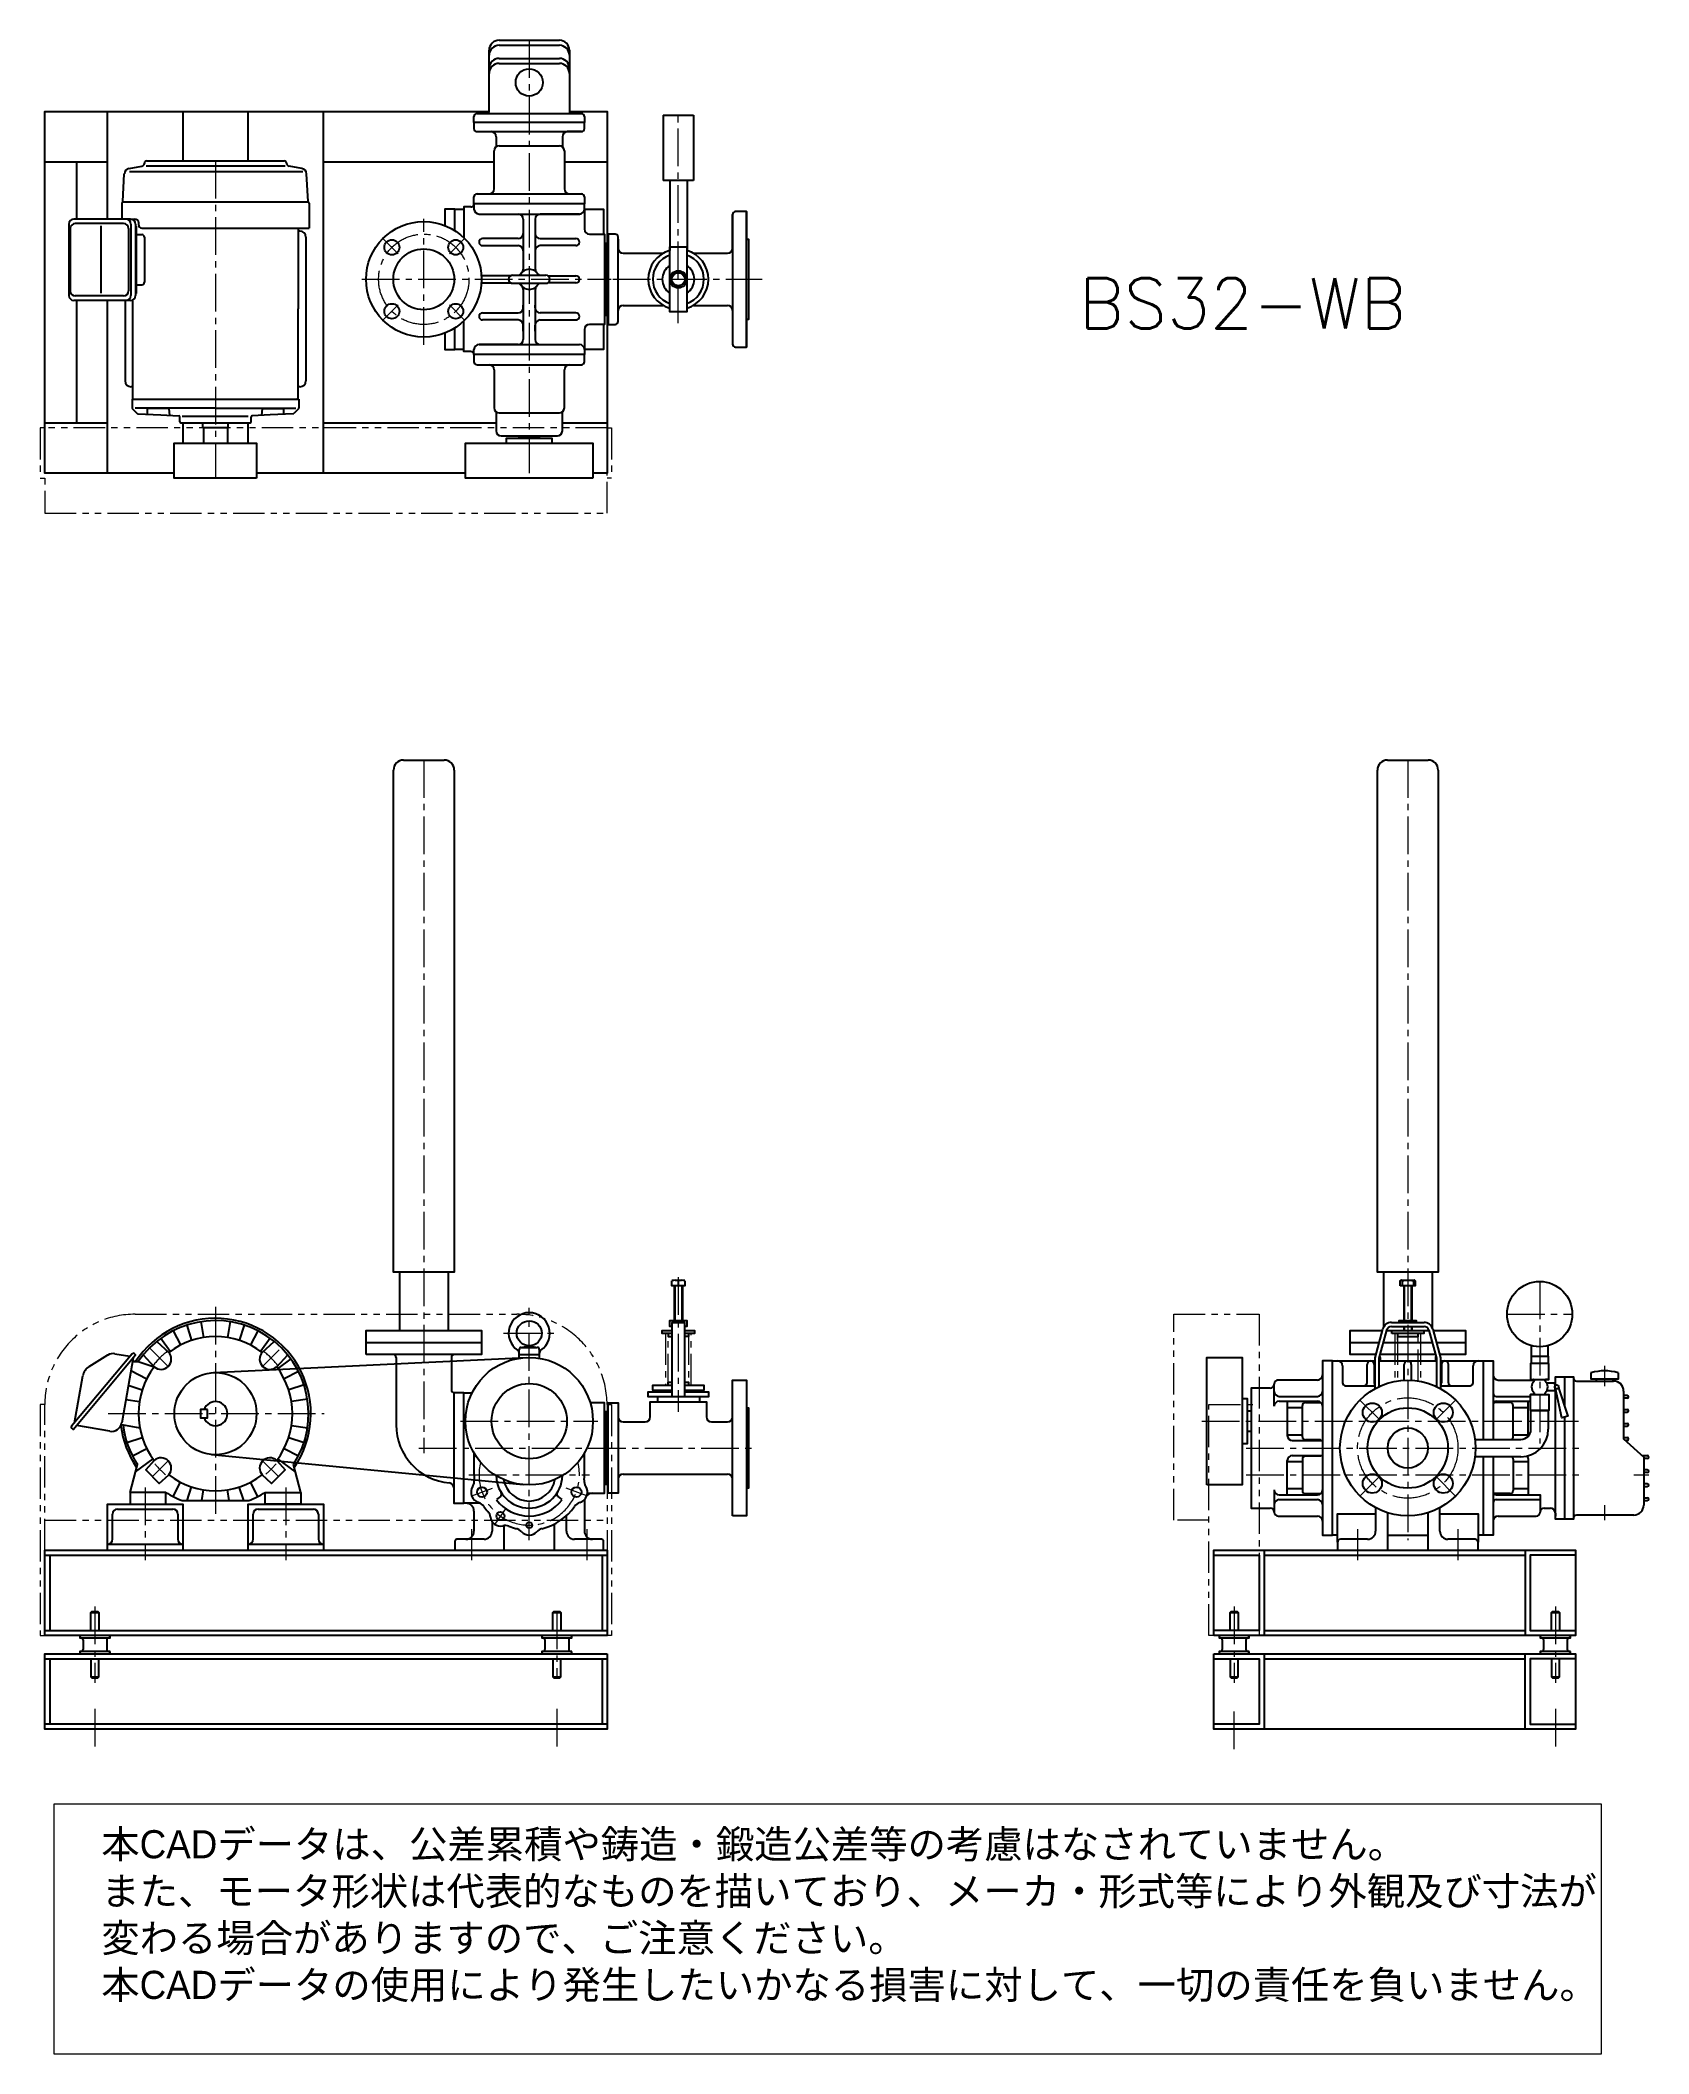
# Model space of a CAD drawing. Extents: x 6471 to 8073, y -2782 to -778.
import ezdxf
from ezdxf.enums import TextEntityAlignment as Align

# ---------------------------------------------------------------- set-up
doc = ezdxf.new("R2010")
doc.units = 0
doc.header["$LTSCALE"] = 50
doc.header["$MEASUREMENT"] = 0
doc.linetypes.add('CENTER2', pattern=[1.125, 0.75, -0.125, 0.125, -0.125])
doc.linetypes.add('PHANTOM2', pattern=[1.25, 0.625, -0.125, 0.125, -0.125, 0.125, -0.125])
doc.layers.add('1', color=7, linetype='CONTINUOUS')
for name, color, linetype, lineweight in [('オブジェクト', 3, 'CONTINUOUS', 25), ('テキスト（引出線含む）', 7, 'CONTINUOUS', 15), ('中心線', 1, 'CENTER2', 15), ('想像線（二点鎖線）', 2, 'PHANTOM2', 15), ('細線', 6, 'CONTINUOUS', 15)]:
    doc.layers.add(name, color=color, linetype=linetype, lineweight=lineweight)
doc.styles.add('ANLET-A', font='romans.shx', dxfattribs={"bigfont": 'extfont2.shx'})
doc.styles.add('スタイル1', font='MS PGothic.ttf')

msp = doc.modelspace()

# ---------------------------------------------------------------- texts
at = {"layer": 'テキスト（引出線含む）', "style": 'ANLET-A'}
msp.add_text('BS32-WB', height=50, dxfattribs=at).set_placement((7668.5, -1039.4), align=Align.MIDDLE)

# ---------------------------------------------------------------- blocks, each defined once
blk = doc.blocks.new('CADデータコメント')
at = {"layer": 'テキスト（引出線含む）'}
blk.add_lwpolyline([(0, 0), (220.22, 0), (220.22, 35.5), (0, 35.5)], close=True, dxfattribs=at)
at = {"layer": 'テキスト（引出線含む）', "insert": (6.76, 31.8), "char_height": 4, "width": 218.4495, "attachment_point": 1, "style": 'スタイル1'}
blk.add_mtext('本CADデータは、公差累積や鋳造・鍛造公差等の考慮はなされていません。\\Pまた、モータ形状は代表的なものを描いており、メーカ・形式等により外観及び寸法が\\P変わる場合がありますので、ご注意ください。\\P本CADデータの使用により発生したいかなる損害に対して、一切の責任を負いません。', dxfattribs=at)

# ---------------------------------------------------------------- linework, layer by layer
at = {"layer": '1', "color": 3, "linetype": 'Continuous'}
for p, q in [((6575.1, -899.6), (6575, -900.2)), ((6577.3, -897.5), (6714.3, -897.5)), ((6716.5, -899.6), (6716.6, -900.2)), ((6553.6, -938), (6555, -910.5)), ((6559.8, -905.2), (6572.5, -902.9)), ((6732.9, -908.4), (6560.3, -908.4)), ((6576.8, -902.5), (6715.1, -902.5)), ((6731.8, -905.2), (6719.1, -902.9)), ((6738, -938), (6736.6, -910.5)), ((6552.6, -939.6), (6552.6, -955.5)), ((6553.2, -938.5), (6737.5, -938.5)), ((6739.1, -939.6), (6739.1, -964.5)), ((6499.8, -960.5), (6499.8, -1031.5)), ((6561.2, -955.5), (6504.8, -955.5)), ((6554.3, -960), (6506.2, -960)), ((6532, -1029.2), (6532, -962.1)), ((6561.3, -955.5), (6565.4, -955.5)), ((6561.6, -960.5), (6561.6, -1031.5)), ((6566.2, -960.5), (6566.2, -1031.5)), ((6569.4, -961.5), (6569.4, -959.5)), ((6501.2, -965), (6501.2, -1027)), ((6559.3, -965), (6559.3, -1027)), ((6566.9, -962.5), (6566.2, -962.5)), ((6566.9, -962.5), (6566.9, -1029.5)), ((6566.9, -971), (6572.4, -971)), ((6572.4, -964.5), (6739.1, -964.5)), ((6575, -973.6), (6575, -1018.4)), ((6728.1, -964.5), (6728.1, -1045)), ((6729.8, -967.5), (6728.1, -967.5)), ((6735.8, -973.5), (6735.8, -1116.5)), ((6566.9, -1021), (6572.4, -1021)), ((6561.2, -1036.5), (6504.8, -1036.5)), ((6554.3, -1032), (6506.2, -1032)), ((6555.8, -1036.5), (6555.8, -1116.5)), ((6563.5, -1135), (6563.5, -1035.9)), ((6566.2, -1029.5), (6566.9, -1029.5)), ((6728.1, -1135), (6728.1, -1045)), ((6563.5, -1122.5), (6561.8, -1122.5)), ((6729.8, -1122.5), (6728.1, -1122.5)), ((6562.8, -1135), (6562.8, -1143.6)), ((6562.8, -1135), (6728.8, -1135)), ((6563.5, -1135), (6564.8, -1135)), ((6728.1, -1135), (6726.8, -1135)), ((6728.8, -1135), (6728.8, -1143.6)), ((6563.1, -1144.3), (6567.8, -1149)), ((6645.8, -1143.9), (6565.8, -1143.9)), ((6568.5, -1149.3), (6591.4, -1150.5)), ((6577.9, -1144), (6577.9, -1149.8)), ((6599.6, -1144), (6577.9, -1144)), ((6591.4, -1150.5), (6609.4, -1151.5)), ((6599.4, -1144), (6600.1, -1151)), ((6610.3, -1157.5), (6610.3, -1152.5)), ((6611.3, -1158.5), (6680.3, -1158.5)), ((6612.5, -1151.8), (6678.4, -1151.8)), ((6633.3, -1163.5), (6633.3, -1158.5)), ((6645.8, -1143.9), (6725.8, -1143.9)), ((6658.3, -1163.5), (6658.3, -1158.5)), ((6681.3, -1157.5), (6681.3, -1152.5)), ((6700.3, -1150.5), (6682.3, -1151.5)), ((6692.3, -1144), (6691.5, -1151)), ((6692, -1144), (6713.7, -1144)), ((6723.1, -1149.3), (6700.3, -1150.5)), ((6713.7, -1144), (6713.7, -1149.8)), ((6728.5, -1144.3), (6723.8, -1149)), ((6658.3, -1163.5), (6633.3, -1163.5)), ((6633.8, -1163.5), (6633.8, -1178.5)), ((6657.8, -1163.5), (6657.8, -1178.5)), ((6657.8, -1213.5), (6633.8, -1213.5))]:
    msp.add_line(p, q, dxfattribs=at)
for centre, radius, start, end in [((6572, -899.9), 3, 279.9998, 354.9999), ((6577.3, -899.8), 2.25, 90, 174.9998), ((6714.3, -899.8), 2.25, 5.0002, 90), ((6719.6, -899.9), 3, 185.0001, 260.0002), ((6560.8, -910.8), 5.75, 100, 177), ((6730.8, -910.8), 5.75, 3, 80), ((6553.8, -939.6), 1.25, 114.4558, 180), ((6553.1, -938), 0.5, 294.4564, 357), ((6738.5, -938), 0.5, 183, 245.5436), ((6737.8, -939.6), 1.25, 0, 65.5442), ((6504.8, -960.5), 5, 90, 180), ((6506.2, -965), 5, 90, 180), ((6554.3, -965), 5, 0, 90), ((6556.6, -960.5), 5, 0, 90), ((6561.2, -960.5), 5, 0, 90), ((6565.4, -959.5), 4, 0, 90), ((6572.4, -961.5), 3, 180, 270), ((6572.4, -973.6), 2.6, 0, 90), ((6729.8, -973.5), 6, 0, 90), ((6572.4, -1018.4), 2.6, 270, 0), ((6504.8, -1031.5), 5, 180, 270), ((6506.2, -1027), 5, 180, 270), ((6554.3, -1027), 5, 270, 0), ((6556.6, -1031.5), 5, 270, 0), ((6561.2, -1031.5), 5, 270, 0), ((6561.8, -1116.5), 6, 180, 270), ((6729.8, -1116.5), 6, 270, 0), ((6563.8, -1143.6), 1, 180, 225), ((6568.5, -1148.3), 1, 225, 266.9999), ((6598.9, -1144.5), 0.5, 0, 90), ((6598.9, -1144.5), 0.5, 0, 90), ((6609.3, -1152.5), 1, 0, 86.9999), ((6611.3, -1157.5), 1, 180, 270), ((6680.3, -1157.5), 1, 270, 0), ((6682.3, -1152.5), 1, 93.0001, 180), ((6692.8, -1144.5), 0.5, 90, 180), ((6692.8, -1144.5), 0.5, 90, 180), ((6723.1, -1148.3), 1, 273.0001, 315), ((6727.8, -1143.6), 1, 315, 0)]:
    msp.add_arc(centre, radius, start, end, dxfattribs=at)
at = {"layer": 'オブジェクト'}
for p, q in [((6928.3, -777.5), (6988.3, -777.5)), ((6918.3, -792.5), (6918.3, -787.5)), ((6918.3, -805.5), (6918.3, -792.5)), ((6928.3, -782.5), (6988.3, -782.5)), ((6928.3, -795.5), (6988.3, -795.5)), ((6928.3, -800.5), (6988.3, -800.5)), ((6998.3, -787.5), (6998.3, -792.5)), ((6998.3, -792.5), (6998.3, -805.5)), ((6918.3, -810.5), (6918.3, -805.5)), ((6918.3, -848.5), (6918.3, -810.5)), ((6998.3, -805.5), (6998.3, -810.5)), ((6998.3, -810.5), (6998.3, -848.5)), ((6538.3, -955.5), (6538.3, -848.5)), ((6613.3, -848.5), (6613.3, -897.5)), ((6678.3, -897.5), (6678.3, -848.5)), ((6753.3, -1208.5), (6753.3, -848.5)), ((6906.3, -850.5), (6916.3, -850.5)), ((6906.3, -850.5), (7010.3, -850.5)), ((7000.3, -850.5), (7010.3, -850.5)), ((7091.8, -852), (7121.8, -852)), ((7091.8, -852), (7091.8, -917)), ((7121.8, -852), (7121.8, -917)), ((6906.3, -868.5), (7010.3, -868.5)), ((6906.3, -868.5), (6920.3, -868.5)), ((6925.3, -873.5), (6925.3, -883.5)), ((6991.3, -873.5), (6991.3, -883.5)), ((6991.3, -873.5), (6991.3, -883.5)), ((7010.3, -868.5), (6996.3, -868.5)), ((7010.3, -868.5), (6996.3, -868.5)), ((6475.8, -898.5), (6538.3, -898.5)), ((6507.8, -955.5), (6507.8, -898.5)), ((6753.3, -898.5), (6923.3, -898.5)), ((6923.3, -925.5), (6923.3, -887.5)), ((6928.3, -882.5), (6988.3, -882.5)), ((6993.3, -887.5), (6993.3, -925.5)), ((6993.3, -898.5), (7035.8, -898.5)), ((7121.8, -917), (7091.8, -917)), ((7098.2, -917), (7098.2, -986.8)), ((7115.5, -917), (7115.5, -986.8)), ((6903.3, -940.5), (6903.3, -933.5)), ((6906.3, -930.5), (6918.3, -930.5)), ((6906.3, -930.5), (7010.3, -930.5)), ((6998.3, -930.5), (7010.3, -930.5)), ((7013.3, -933.5), (7013.3, -940.5)), ((6908.3, -950.5), (6947.3, -950.5)), ((6908.3, -950.5), (7008.3, -950.5)), ((6952.3, -955.5), (6952.3, -1005.3)), ((6964.3, -955.5), (6964.3, -1005.3)), ((7008.3, -950.5), (6969.3, -950.5)), ((7013.3, -945.5), (7013.3, -965.5)), ((7160.8, -951), (7160.8, -1080)), ((7160.8, -984.5), (7160.8, -951)), ((7174.8, -948), (7174.8, -974.5)), ((6947.3, -975), (6911.8, -975)), ((6911.8, -982), (6947.3, -982)), ((6952.3, -964), (6952.3, -970)), ((6964.3, -964), (6964.3, -970)), ((6969.3, -975), (7004.8, -975)), ((7004.8, -982), (6969.3, -982)), ((7033.3, -970.5), (7033.3, -978.5)), ((7046.8, -1057.5), (7046.8, -973.5)), ((7046.8, -975.5), (7046.8, -984.5)), ((6952.3, -987), (6952.3, -989.8)), ((6964.3, -987), (6964.3, -989.8)), ((7051.8, -989.5), (7091.8, -989.5)), ((7121.8, -989.5), (7155.8, -989.5)), ((6939.9, -1012), (6911.8, -1012)), ((6911.8, -1019), (6939.9, -1019)), ((6941.8, -1011.5), (6974.8, -1011.5)), ((6941.8, -1019.5), (6974.8, -1019.5)), ((6976.7, -1012), (7004.8, -1012)), ((7004.8, -1019), (6976.7, -1019)), ((7106.8, -1008), (7100.3, -1011.7)), ((7100.3, -1019.3), (7100.3, -1011.7)), ((7106.8, -1023), (7100.3, -1019.3)), ((7113.3, -1011.7), (7106.8, -1008)), ((7113.3, -1019.3), (7106.8, -1023)), ((7113.3, -1011.7), (7113.3, -1019.3)), ((6507.8, -1158.5), (6507.8, -1036.5)), ((6538.3, -1208.5), (6538.3, -1036.5)), ((6952.3, -1025.7), (6952.3, -1075.5)), ((6952.3, -1044), (6952.3, -1041.2)), ((6964.3, -1025.7), (6964.3, -1075.5)), ((6964.3, -1044), (6964.3, -1041.2)), ((7051.8, -1041.5), (7091.8, -1041.5)), ((7121.8, -1041.5), (7155.8, -1041.5)), ((6911.8, -1049), (6947.3, -1049)), ((6947.3, -1056), (6911.8, -1056)), ((6952.3, -1067), (6952.3, -1061)), ((6964.3, -1067), (6964.3, -1061)), ((7004.8, -1049), (6969.3, -1049)), ((6969.3, -1056), (7004.8, -1056)), ((7033.3, -1052.5), (7033.3, -1060.5)), ((7046.8, -1055.5), (7046.8, -1046.5)), ((7160.8, -1046.5), (7160.8, -1080)), ((7174.8, -1056.5), (7174.8, -1083)), ((6947.3, -1080.5), (6908.3, -1080.5)), ((6908.3, -1080.5), (7008.3, -1080.5)), ((6969.3, -1080.5), (7008.3, -1080.5)), ((7013.3, -1065.5), (7013.3, -1085.5)), ((6903.3, -1090.5), (6903.3, -1097.5)), ((6906.3, -1100.5), (6918.3, -1100.5)), ((6906.3, -1100.5), (7010.3, -1100.5)), ((6998.3, -1100.5), (7010.3, -1100.5)), ((7013.3, -1097.5), (7013.3, -1090.5)), ((6923.3, -1105.5), (6923.3, -1143.5)), ((6993.3, -1143.5), (6993.3, -1105.5)), ((6475.8, -1158.5), (6538.3, -1158.5)), ((6613.3, -1158.5), (6678.3, -1158.5)), ((6613.3, -1158.5), (6613.3, -1178.5)), ((6678.3, -1178.5), (6678.3, -1158.5)), ((6753.3, -1158.5), (6925.3, -1158.5)), ((6925.3, -1147.5), (6925.3, -1166.5)), ((6928.3, -1148.5), (6988.3, -1148.5)), ((6991.3, -1166.5), (6991.3, -1147.5)), ((6991.3, -1158.5), (7035.8, -1158.5)), ((6930.3, -1171.5), (6986.3, -1171.5)), ((6833.1, -1494.1), (6873.6, -1494.1)), ((7813.1, -1494.1), (7853.6, -1494.1)), ((6829, -2004.1), (6829, -2062.1)), ((6877.6, -2004.1), (6877.6, -2062.1)), ((7809, -2004.1), (7809, -2059.3)), ((7857.6, -2004.1), (7857.6, -2059.3)), ((7102.8, -2017.6), (7102.8, -2052.1)), ((7103.6, -2012.1), (7110.1, -2012.1)), ((7106.8, -2012.5), (7106.8, -2017.6)), ((7110.8, -2017.6), (7110.8, -2052.1)), ((7825.8, -2012.6), (7826.6, -2012.1)), ((7827.7, -2013.1), (7827.7, -2017.6)), ((7829.3, -2017.6), (7829.3, -2052.1)), ((7837.3, -2017.6), (7837.3, -2052.1)), ((7838.9, -2013.1), (7838.9, -2017.6)), ((7840.8, -2012.6), (7840, -2012.1)), ((6603.7, -2062.3), (6611, -2076.5)), ((6617.2, -2056.7), (6622.1, -2071.9)), ((6631.3, -2053.3), (6633.8, -2069.1)), ((6660.3, -2053.3), (6657.8, -2069.1)), ((6674.5, -2056.7), (6669.5, -2071.9)), ((6687.9, -2062.3), (6680.6, -2076.5)), ((7812.2, -2062.1), (7829.3, -2062.1)), ((7817.1, -2054.1), (7823.8, -2054.1)), ((7817.1, -2058.1), (7849.5, -2058.1)), ((7823.8, -2054.1), (7842.8, -2054.1)), ((7829.3, -2058.1), (7829.3, -2062.1)), ((7837.3, -2058.1), (7837.3, -2062.1)), ((7837.3, -2062.1), (7854.4, -2062.1)), ((7842.8, -2054.1), (7849.5, -2054.1)), ((6587.3, -2072.9), (6599.3, -2083.9)), ((6591.3, -2069.9), (6600.7, -2082.8)), ((6700.3, -2069.9), (6690.9, -2082.8)), ((6692.3, -2083.9), (6704.3, -2072.9)), ((6948.3, -2085.9), (6948.3, -2080.9)), ((6950.3, -2078.9), (6966.3, -2078.9)), ((6968.3, -2080.9), (6968.3, -2085.9)), ((7809, -2074.1), (7857.6, -2074.1)), ((6562.8, -2085.2), (6502.5, -2157.5)), ((6520, -2097.9), (6538.6, -2086.5)), ((6545.7, -2085.2), (6560.6, -2087.8)), ((6563.9, -2089.2), (6552.4, -2154.2)), ((6561.6, -2102), (6577.5, -2110.1)), ((6573.8, -2086.4), (6584.8, -2098.3)), ((6643.8, -2104), (6955.2, -2088.9)), ((6706.8, -2098.3), (6717.8, -2086.4)), ((6720.8, -2090.4), (6707.9, -2099.8)), ((6728.4, -2102.8), (6714.2, -2110.1)), ((6825.8, -2089.1), (6825.8, -2156.1)), ((6880.8, -2089.1), (6880.8, -2121.1)), ((6948.3, -2085.9), (6948.3, -2085)), ((6968.3, -2085), (6968.3, -2085.9)), ((7768.3, -2097.4), (7768.3, -2114.2)), ((7792.8, -2114.2), (7792.8, -2095.9)), ((7799.8, -2095.9), (7799.8, -2114.2)), ((7804.8, -2092.4), (7861.8, -2092.4)), ((7860.8, -2086.1), (7805.8, -2086.1)), ((7805.8, -2089.1), (7805.8, -2092.4)), ((7829.8, -2111.7), (7829.8, -2095.9)), ((7836.8, -2095.9), (7836.8, -2111.7)), ((7860.8, -2089.1), (7860.8, -2092.4)), ((7866.8, -2095.9), (7866.8, -2114.2)), ((7873.8, -2114.2), (7873.8, -2095.9)), ((7898.3, -2114.2), (7898.3, -2097.4)), ((7956.3, -2087.8), (7956.3, -2094.8)), ((7973, -2087.8), (7973, -2094.8)), ((6505.4, -2154), (6513.6, -2107.2)), ((6559, -2116.7), (6572.9, -2121.2)), ((6734, -2116.2), (6718.8, -2121.2)), ((7700.3, -2137.5), (7700.3, -2115.4)), ((7743.3, -2111.4), (7704.3, -2111.4)), ((7771.3, -2117.2), (7800.8, -2117.2)), ((7804.8, -2117.2), (7806.4, -2117.2)), ((7860.2, -2117.2), (7861.8, -2117.2)), ((7865.8, -2117.2), (7895.3, -2117.2)), ((7923.3, -2111.4), (7959.3, -2111.4)), ((7955.7, -2110.8), (7958.4, -2110.8)), ((7973.7, -2110.8), (7970.9, -2110.8)), ((7979.7, -2116.3), (7981.7, -2116.3)), ((7979.7, -2120.3), (7980.6, -2120.3)), ((7980.3, -2114.4), (7980.3, -2111.4)), ((8001.3, -2112.4), (8038.3, -2112.4)), ((8021, -2110.4), (8021, -2112.4)), ((8037.6, -2110.4), (8037.6, -2112.4)), ((6556.5, -2130.7), (6570, -2132.9)), ((6737.4, -2130.4), (6721.6, -2132.9)), ((7085.9, -2128.1), (7085.9, -2133.1)), ((7127.8, -2128.1), (7127.8, -2133.1)), ((7705.3, -2127.7), (7743.3, -2127.7)), ((7705.3, -2132.5), (7743.3, -2132.5)), ((7713.3, -2132.5), (7713.3, -2166.6)), ((7713.3, -2138.9), (7728.3, -2138.9)), ((7728.3, -2168), (7728.3, -2136.8)), ((7921.3, -2127.7), (7955.7, -2127.7)), ((7921.3, -2132.5), (7955.7, -2132.5)), ((7938.3, -2168), (7938.3, -2136.8)), ((7938.3, -2138.9), (7953.3, -2138.9)), ((7953.3, -2167.3), (7953.3, -2132.5)), ((7958.4, -2125.8), (7955.7, -2125.8)), ((7970.9, -2125.8), (7973.7, -2125.8)), ((8048.3, -2126.6), (8051.8, -2126.6)), ((8051.8, -2129.6), (8048.3, -2129.6)), ((8048.3, -2140.6), (8051.8, -2140.6)), ((8051.8, -2143.6), (8048.3, -2143.6)), ((6540.6, -2162.5), (6507.6, -2156.6)), ((6552.2, -2155.6), (6570.4, -2158.9)), ((6737.4, -2159.4), (6721.6, -2156.9)), ((7051.8, -2153.1), (7073.8, -2153.1)), ((7139.8, -2153.1), (7155.8, -2153.1)), ((8048.3, -2154.6), (8051.8, -2154.6)), ((8051.8, -2157.6), (8048.3, -2157.6)), ((6557.6, -2173.5), (6572.9, -2168.6)), ((6563.2, -2187), (6577.5, -2179.7)), ((6714.2, -2179.7), (6728.4, -2187)), ((6718.8, -2168.6), (6734, -2173.5)), ((6903.3, -2184.1), (6903.3, -2205.9)), ((7013.3, -2205.9), (7013.3, -2184.1)), ((7713.3, -2165.9), (7728.3, -2165.9)), ((7718.3, -2171.6), (7748.3, -2171.6)), ((7900.2, -2170.5), (7946, -2170.5)), ((7938.3, -2165.9), (7953.3, -2165.9)), ((8048.3, -2168.6), (8051.8, -2168.6)), ((8051.8, -2171.6), (8050, -2171.6)), ((6560.8, -2223.3), (6568.1, -2195.4)), ((6566.1, -2202.8), (6583.8, -2190)), ((6641.9, -2185.6), (6952.2, -2215.6)), ((6725.5, -2202.8), (6707.9, -2190)), ((6730.8, -2223.3), (6723.6, -2195.4)), ((7051.8, -2205.1), (7155.8, -2205.1)), ((7713.3, -2225.7), (7713.3, -2191.6)), ((7713.3, -2192.4), (7728.3, -2192.4)), ((7718.3, -2186.6), (7748.3, -2186.6)), ((7728.3, -2190.3), (7728.3, -2221.5)), ((7946, -2187.8), (7900.2, -2187.8)), ((7938.3, -2190.3), (7938.3, -2221.5)), ((7938.3, -2192.4), (7953.3, -2192.4)), ((7953.3, -2189.6), (7953.3, -2225.7)), ((8066.6, -2186.6), (8071.8, -2186.6)), ((8071.8, -2189.6), (8068.3, -2189.6)), ((8068.3, -2200.6), (8071.8, -2200.6)), ((8071.8, -2203.6), (8068.3, -2203.6)), ((6603.7, -2227.5), (6611, -2213.2)), ((6617.7, -2231.5), (6622.1, -2217.8)), ((6632.1, -2231.5), (6633.8, -2220.6)), ((6659.5, -2231.5), (6657.8, -2220.6)), ((6673.9, -2231.5), (6669.5, -2217.8)), ((6687.9, -2227.5), (6680.6, -2213.2)), ((7700.3, -2220.7), (7700.3, -2242.9)), ((7713.3, -2219.4), (7728.3, -2219.4)), ((7938.3, -2219.4), (7953.3, -2219.4)), ((8068.3, -2214.6), (8071.8, -2214.6)), ((8071.8, -2217.6), (8068.3, -2217.6)), ((6543.3, -2269.9), (6543.3, -2244.9)), ((6548.3, -2239.9), (6603.3, -2239.9)), ((6608.3, -2244.9), (6608.3, -2269.9)), ((6612.6, -2231.5), (6679, -2231.5)), ((6683.3, -2269.9), (6683.3, -2244.9)), ((6688.3, -2239.9), (6743.3, -2239.9)), ((6748.3, -2244.9), (6748.3, -2269.9)), ((6903.3, -2242.1), (6903.3, -2261.9)), ((6929.7, -2227.5), (6925.6, -2230.5)), ((6991.1, -2230.5), (6987, -2227.5)), ((7013.3, -2232.1), (7013.3, -2261.9)), ((7705.3, -2225.7), (7743.3, -2225.7)), ((7705.3, -2230.5), (7743.3, -2230.5)), ((7801.3, -2238.6), (7801.3, -2261.9)), ((7865.3, -2261.9), (7865.3, -2238.6)), ((7921.3, -2230.5), (7965.3, -2230.5)), ((7969.3, -2238.9), (7975.3, -2238.9)), ((7980.3, -2243.9), (7980.3, -2246.9)), ((8068.3, -2228.6), (8071.8, -2228.6)), ((8071.8, -2231.6), (8068.3, -2231.6)), ((6921.3, -2252.4), (6921.3, -2261.9)), ((6995.3, -2261.9), (6995.3, -2246.6)), ((7704.3, -2246.9), (7743.3, -2246.9)), ((7923.3, -2246.9), (7961.3, -2246.9)), ((8058.3, -2245.9), (8001.3, -2245.9)), ((6538.3, -2274.9), (6613.3, -2274.9)), ((6678.3, -2274.9), (6753.3, -2274.9)), ((6913.3, -2269.9), (6886.3, -2269.9)), ((7030.3, -2269.9), (7003.3, -2269.9)), ((7690.3, -2280.9), (7690.3, -2365.9)), ((7793.3, -2269.9), (7766.3, -2269.9)), ((7813.3, -2265.9), (7853.3, -2265.9)), ((7900.3, -2269.9), (7873.3, -2269.9)), ((7950.3, -2280.9), (7950.3, -2365.9)), ((6475.8, -2285.9), (7035.8, -2285.9)), ((6480.8, -2285.9), (6480.8, -2360.9)), ((7030.8, -2285.9), (7030.8, -2360.9)), ((7690.3, -2285.9), (7950.3, -2285.9)), ((6521.8, -2342.9), (6529.8, -2342.9)), ((6981.8, -2342.9), (6989.8, -2342.9)), ((7656.3, -2342.9), (7664.3, -2342.9)), ((7976.3, -2342.9), (7984.3, -2342.9)), ((6475.8, -2360.9), (7035.8, -2360.9)), ((7690.3, -2360.9), (7950.3, -2360.9)), ((6510.8, -2368.2), (6512, -2368.2)), ((6512, -2381.6), (6510.8, -2381.6)), ((6514, -2370.2), (6514, -2379.6)), ((6537.6, -2370.2), (6537.6, -2379.6)), ((6540.8, -2368.2), (6539.6, -2368.2)), ((6539.6, -2381.6), (6540.8, -2381.6)), ((6970.8, -2368.2), (6972, -2368.2)), ((6972, -2381.6), (6970.8, -2381.6)), ((6974, -2370.2), (6974, -2379.6)), ((6997.6, -2370.2), (6997.6, -2379.6)), ((7000.8, -2368.2), (6999.6, -2368.2)), ((6999.6, -2381.6), (7000.8, -2381.6)), ((7645.3, -2368.2), (7646.5, -2368.2)), ((7646.5, -2381.6), (7645.3, -2381.6)), ((7648.5, -2370.2), (7648.5, -2379.6)), ((7672.1, -2370.2), (7672.1, -2379.6)), ((7675.3, -2368.2), (7674.1, -2368.2)), ((7674.1, -2381.6), (7675.3, -2381.6)), ((7690.3, -2383.9), (7690.3, -2458.9)), ((7950.3, -2458.9), (7950.3, -2383.9)), ((7965.3, -2368.2), (7966.5, -2368.2)), ((7966.5, -2381.6), (7965.3, -2381.6)), ((7968.5, -2370.2), (7968.5, -2379.6)), ((7992.1, -2370.2), (7992.1, -2379.6)), ((7995.3, -2368.2), (7994.1, -2368.2)), ((7994.1, -2381.6), (7995.3, -2381.6)), ((6475.8, -2388.9), (7035.8, -2388.9)), ((6480.8, -2388.9), (6480.8, -2453.9)), ((7030.8, -2388.9), (7030.8, -2453.9)), ((7690.3, -2388.9), (7950.3, -2388.9)), ((6521.8, -2406.9), (6529.8, -2406.9)), ((6981.8, -2406.9), (6989.8, -2406.9)), ((7656.3, -2406.9), (7664.3, -2406.9)), ((7976.3, -2406.9), (7984.3, -2406.9)), ((7035.8, -2453.9), (6475.8, -2453.9))]:
    msp.add_line(p, q, dxfattribs=at)
for points in [[(6604.8, -1208.5), (6475.8, -1208.5), (6475.8, -848.5), (6918.3, -848.5)], [(7013.3, -853.5), (7013.3, -859.5), (6903.3, -859.5), (6903.3, -853.5)], [(7013.3, -865.5), (7013.3, -859.5), (6903.3, -859.5), (6903.3, -865.5)], [(6998.3, -848.5), (7035.8, -848.5), (7035.8, -979.5)], [(7013.3, -945.5), (7013.3, -940.5), (6903.3, -940.5), (6903.3, -945.5)], [(6884.3, -945.5), (6874.3, -945.5), (6874.3, -962)], [(6884.3, -967.1), (6884.3, -945.5), (6893.3, -945.5)], [(6900.3, -943.5), (6893.3, -943.5), (6893.3, -974.2)], [(7013.3, -945.5), (7032.3, -945.5), (7032.3, -970.5)], [(7163.8, -1083), (7174.8, -1083), (7174.8, -948), (7163.8, -948)], [(7018.3, -970.5), (7033.3, -970.5), (7033.3, -1060.5), (7018.3, -1060.5)], [(7034.3, -979.5), (7035.3, -979.5), (7035.3, -1051.5), (7034.3, -1051.5)], [(7036.8, -979.5), (7035.3, -979.5), (7035.3, -1051.5), (7036.8, -1051.5)], [(7043.8, -970.5), (7036.8, -970.5), (7036.8, -1060.5), (7043.8, -1060.5)], [(7175.8, -975.5), (7176.8, -975.5), (7176.8, -1055.5), (7175.8, -1055.5)], [(6900.3, -1087.5), (6893.3, -1087.5), (6893.3, -1056.8)], [(7032.3, -1060.5), (7032.3, -1085.5), (7013.3, -1085.5)], [(7035.8, -1051.5), (7035.8, -1208.5), (7021.8, -1208.5)], [(6874.3, -1069), (6874.3, -1085.5), (6884.3, -1085.5)], [(6893.3, -1085.5), (6884.3, -1085.5), (6884.3, -1063.9)], [(7013.3, -1085.5), (7013.3, -1090.5), (6903.3, -1090.5), (6903.3, -1085.5)], [(6686.8, -1213.5), (6604.8, -1213.5), (6604.8, -1178.5), (6686.8, -1178.5), (6686.8, -1213.5)], [(7021.8, -1213.5), (6894.8, -1213.5), (6894.8, -1178.5), (7021.8, -1178.5), (7021.8, -1213.5)], [(6935.8, -1178.5), (6935.8, -1173.5), (6980.8, -1173.5), (6980.8, -1178.5)], [(6968.3, -1171.5), (6968.3, -1173.5), (6948.3, -1173.5), (6948.3, -1171.5)], [(6894.8, -1208.5), (6686.8, -1208.5)], [(6883.6, -1504.1), (6883.6, -2004.1), (6823.1, -2004.1), (6823.1, -1504.1)], [(7863.6, -1504.1), (7863.6, -2004.1), (7803.1, -2004.1), (7803.1, -1504.1)], [(7113.3, -2012.5), (7113.3, -2017.6), (7100.3, -2017.6), (7100.3, -2012.5)], [(7825.8, -2017.6), (7825.8, -2012.6), (7826.6, -2012.1), (7840, -2012.1), (7840.8, -2012.6), (7840.8, -2017.6), (7825.8, -2017.6)], [(6795.8, -2074.1), (6795.8, -2062.1), (6910.8, -2062.1), (6910.8, -2074.1)], [(7100.8, -2065.1), (7090.8, -2065.1), (7090.8, -2062.1), (7100.8, -2062.1)], [(7100.8, -2058.1), (7098.3, -2058.1), (7098.3, -2052.1), (7115.3, -2052.1), (7115.3, -2058.1), (7112.8, -2058.1)], [(7100.8, -2128.1), (7100.8, -2054.1), (7112.8, -2054.1), (7112.8, -2128.1), (7100.8, -2128.1)], [(7112.8, -2062.1), (7122.8, -2062.1), (7122.8, -2065.1), (7112.8, -2065.1)], [(7775.8, -2074.1), (7775.8, -2062.1), (7808.1, -2062.1)], [(7800.8, -2120), (7800.8, -2089.3), (7808.4, -2060.8)], [(7804.8, -2117.9), (7804.8, -2089.8), (7812.3, -2061.8)], [(7817.3, -2065.1), (7817.3, -2062.1), (7849.3, -2062.1), (7849.3, -2065.1), (7817.3, -2065.1)], [(7824.8, -2053.1), (7824.8, -2052.1), (7841.8, -2052.1), (7841.8, -2053.1)], [(7854.3, -2061.8), (7861.8, -2089.8), (7861.8, -2117.9)], [(7858.2, -2060.8), (7865.8, -2089.3), (7865.8, -2120)], [(7858.5, -2062.1), (7890.8, -2062.1), (7890.8, -2074.1)], [(6795.8, -2086.1), (6795.8, -2074.1), (6910.8, -2074.1), (6910.8, -2086.1), (6795.8, -2086.1)], [(6950.3, -2078.9), (6958.3, -2077.4), (6966.3, -2078.9)], [(7096.6, -2065.1), (7096.6, -2068.1), (7100.8, -2068.1)], [(7117, -2065.1), (7117, -2068.1), (7112.8, -2068.1)], [(7801.7, -2086.1), (7775.8, -2086.1), (7775.8, -2074.1), (7804.9, -2074.1)], [(7823.1, -2065.1), (7823.1, -2068.1), (7843.5, -2068.1), (7843.5, -2065.1)], [(7861.7, -2074.1), (7890.8, -2074.1), (7890.8, -2086.1), (7865, -2086.1)], [(7956.2, -2077.1), (7956.2, -2087.8), (7973.2, -2087.8), (7973.2, -2077.1)], [(6502.6, -2159.4), (6504.2, -2160.7), (6566.3, -2086.3), (6564.7, -2085)], [(6568.9, -2093), (6563.2, -2093), (6568.9, -2093), (6584.8, -2098.3)], [(6948.3, -2089.7), (6948.3, -2085.9), (6968.3, -2085.9), (6968.3, -2089.7)], [(7633.3, -2215.9), (7633.3, -2088.9), (7668.3, -2088.9), (7668.3, -2215.9), (7633.3, -2215.9)], [(7758.3, -2092.4), (7748.3, -2092.4), (7748.3, -2265.9), (7758.3, -2265.9)], [(7763.3, -2265.9), (7758.3, -2265.9), (7758.3, -2092.4), (7800.8, -2092.4)], [(7865.8, -2092.4), (7908.3, -2092.4), (7908.3, -2170.5)], [(7908.3, -2092.4), (7918.3, -2092.4), (7918.3, -2170.5)], [(7973.7, -2094.8), (7955.7, -2094.8), (7955.7, -2110.8), (7973.7, -2110.8), (7973.7, -2094.8)], [(8042.8, -2104.4), (8042.8, -2110.4), (8015.8, -2110.4), (8015.8, -2104.4)], [(6893.3, -2124.1), (6883.3, -2124.1), (6883.3, -2234.1), (6893.3, -2234.1)], [(6909.6, -2234.1), (6893.3, -2234.1), (6893.3, -2124.1), (6901.4, -2124.1)], [(7112.8, -2123.1), (7136.8, -2123.1), (7136.8, -2128.1), (7076.8, -2128.1), (7076.8, -2123.1), (7100.8, -2123.1)], [(7081.8, -2121.6), (7081.3, -2121.6), (7081.3, -2116.6), (7100.8, -2116.6)], [(7081.8, -2123.1), (7081.8, -2121.6), (7100.8, -2121.6)], [(7096.8, -2116.6), (7096.8, -2113.6), (7100.8, -2113.6)], [(7112.8, -2113.6), (7116.8, -2113.6), (7116.8, -2116.6)], [(7112.8, -2116.6), (7132.3, -2116.6), (7132.3, -2121.6), (7131.8, -2121.6)], [(7112.8, -2121.6), (7131.8, -2121.6), (7131.8, -2123.1)], [(7160.8, -2246.6), (7160.8, -2111.6), (7174.8, -2111.6), (7174.8, -2246.6), (7160.8, -2246.6)], [(7696.3, -2119.4), (7677.3, -2119.4), (7677.3, -2238.9), (7696.3, -2238.9)], [(7971.6, -2114.3), (7979.7, -2114.3), (7979.7, -2122.3), (7971.6, -2122.3)], [(7980.3, -2116.3), (7980.3, -2108.4), (7989.3, -2108.4), (7989.3, -2137.3)], [(7989.3, -2148.2), (7989.3, -2249.9), (7980.3, -2249.9), (7980.3, -2120.3)], [(7983.4, -2119.2), (7992.6, -2147.4), (7986.8, -2148.9), (7980.5, -2119.9)], [(7989.3, -2108.4), (7998.3, -2108.4), (7998.3, -2249.9), (7989.3, -2249.9)], [(8048.3, -2122.4), (8048.3, -2170.1), (8068.3, -2188.1), (8068.3, -2235.9)], [(6637.8, -2140.9), (6630.8, -2140.9), (6630.8, -2148.9), (6637.8, -2148.9), (6637.8, -2140.9)], [(7016.2, -2224.1), (7033.3, -2224.1), (7033.3, -2134.1), (7019.1, -2134.1)], [(7033.3, -2215.1), (7035.3, -2215.1), (7035.3, -2143.1), (7033.3, -2143.1)], [(7036.8, -2143.1), (7035.3, -2143.1), (7035.3, -2215.1), (7036.8, -2215.1)], [(7036.8, -2224.1), (7036.8, -2134.1), (7046.8, -2134.1), (7046.8, -2224.1), (7036.8, -2224.1)], [(7078.8, -2148.1), (7078.8, -2133.1), (7134.8, -2133.1), (7134.8, -2148.1)], [(7174.8, -2139.1), (7176.8, -2139.1), (7176.8, -2219.1), (7174.8, -2219.1)], [(7668.3, -2129.9), (7673.3, -2129.9), (7673.3, -2174.9), (7668.3, -2174.9)], [(7677.3, -2142.4), (7673.3, -2142.4), (7673.3, -2162.4), (7677.3, -2162.4)], [(7731.3, -2133.8), (7746.3, -2133.8), (7746.3, -2133.5)], [(7935.3, -2133.8), (7920.3, -2133.8), (7920.3, -2132.7)], [(7955.7, -2141.8), (7955.7, -2125.8), (7973.7, -2125.8), (7973.7, -2141.8), (7955.7, -2141.8)], [(7956, -2160.5), (7956, -2141.8), (7973.3, -2141.8), (7973.3, -2160.5)], [(7746.3, -2171.6), (7746.3, -2171), (7731.3, -2171)], [(6584.8, -2191.4), (6576.4, -2200.8), (6589.9, -2214.3), (6599.3, -2205.8)], [(6706.8, -2191.4), (6715.2, -2200.8), (6701.7, -2214.3), (6692.3, -2205.8)], [(7746.3, -2186.6), (7746.3, -2187.3), (7731.3, -2187.3)], [(7908.3, -2187.8), (7908.3, -2265.9), (7903.3, -2265.9)], [(7918.3, -2187.8), (7918.3, -2265.9), (7908.3, -2265.9)], [(6560.8, -2234.9), (6596.3, -2234.9), (6596.3, -2223.3), (6560.8, -2223.3), (6560.8, -2234.9)], [(6730.8, -2234.9), (6695.3, -2234.9), (6695.3, -2223.3), (6730.8, -2223.3), (6730.8, -2234.9)], [(7731.3, -2224.5), (7746.3, -2224.5), (7746.3, -2224.7)], [(7935.3, -2224.5), (7920.3, -2224.5), (7920.3, -2225.6)], [(6538.3, -2280.9), (6538.3, -2234.9), (6613.3, -2234.9), (6613.3, -2280.9)], [(6678.3, -2280.9), (6678.3, -2234.9), (6753.3, -2234.9), (6753.3, -2280.9)], [(7763.3, -2272.9), (7763.3, -2280.9), (7813.3, -2280.9), (7813.3, -2243.6)], [(7763.3, -2272.9), (7763.3, -2244.5), (7801.3, -2244.5)], [(7853.3, -2243.6), (7853.3, -2280.9), (7903.3, -2280.9), (7903.3, -2272.9)], [(7865.3, -2244.5), (7903.3, -2244.5), (7903.3, -2272.9)], [(7921.3, -2225.7), (7965.3, -2225.7), (7965.3, -2242.9)], [(6884.3, -2271.9), (6884.3, -2280.9), (6933.3, -2280.9), (6933.3, -2256.3)], [(6983.3, -2254.9), (6983.3, -2280.9), (7032.3, -2280.9), (7032.3, -2271.9)], [(6475.8, -2365.9), (6475.8, -2280.9), (7035.8, -2280.9), (7035.8, -2365.9), (6475.8, -2365.9)], [(7640.3, -2365.9), (7640.3, -2280.9), (8000.3, -2280.9), (8000.3, -2365.9), (7640.3, -2365.9)], [(7640.3, -2285.9), (7685.3, -2285.9), (7685.3, -2360.9), (7640.3, -2360.9)], [(8000.3, -2285.9), (7955.3, -2285.9), (7955.3, -2360.9), (8000.3, -2360.9)], [(6521.8, -2360.9), (6521.8, -2342.9), (6522.8, -2341.9), (6528.8, -2341.9), (6529.8, -2342.9), (6529.8, -2360.9)], [(6981.8, -2360.9), (6981.8, -2342.9), (6982.8, -2341.9), (6988.8, -2341.9), (6989.8, -2342.9), (6989.8, -2360.9)], [(7656.3, -2360.9), (7656.3, -2342.9), (7657.3, -2341.9), (7663.3, -2341.9), (7664.3, -2342.9), (7664.3, -2360.9)], [(7976.3, -2360.9), (7976.3, -2342.9), (7977.3, -2341.9), (7983.3, -2341.9), (7984.3, -2342.9), (7984.3, -2360.9)], [(7035.8, -2383.9), (7035.8, -2458.9), (6475.8, -2458.9), (6475.8, -2383.9), (7035.8, -2383.9)], [(6540.8, -2365.9), (6510.8, -2365.9), (6510.8, -2368.2), (6540.8, -2368.2), (6540.8, -2365.9)], [(6540.8, -2381.6), (6510.8, -2381.6), (6510.8, -2383.9), (6540.8, -2383.9), (6540.8, -2381.6)], [(7000.8, -2365.9), (6970.8, -2365.9), (6970.8, -2368.2), (7000.8, -2368.2), (7000.8, -2365.9)], [(7000.8, -2381.6), (6970.8, -2381.6), (6970.8, -2383.9), (7000.8, -2383.9), (7000.8, -2381.6)], [(7640.3, -2383.9), (8000.3, -2383.9), (8000.3, -2458.9), (7640.3, -2458.9), (7640.3, -2383.9)], [(7675.3, -2365.9), (7645.3, -2365.9), (7645.3, -2368.2), (7675.3, -2368.2), (7675.3, -2365.9)], [(7675.3, -2381.6), (7645.3, -2381.6), (7645.3, -2383.9), (7675.3, -2383.9), (7675.3, -2381.6)], [(7995.3, -2365.9), (7965.3, -2365.9), (7965.3, -2368.2), (7995.3, -2368.2), (7995.3, -2365.9)], [(7995.3, -2381.6), (7965.3, -2381.6), (7965.3, -2383.9), (7995.3, -2383.9), (7995.3, -2381.6)], [(6521.8, -2388.9), (6521.8, -2406.9), (6522.8, -2407.9), (6528.8, -2407.9), (6529.8, -2406.9), (6529.8, -2388.9)], [(6981.8, -2388.9), (6981.8, -2406.9), (6982.8, -2407.9), (6988.8, -2407.9), (6989.8, -2406.9), (6989.8, -2388.9)], [(7640.3, -2388.9), (7685.3, -2388.9), (7685.3, -2453.9), (7640.3, -2453.9)], [(7656.3, -2388.9), (7656.3, -2406.9), (7657.3, -2407.9), (7663.3, -2407.9), (7664.3, -2406.9), (7664.3, -2388.9)], [(8000.3, -2388.9), (7955.3, -2388.9), (7955.3, -2453.9), (8000.3, -2453.9)], [(7976.3, -2388.9), (7976.3, -2406.9), (7977.3, -2407.9), (7983.3, -2407.9), (7984.3, -2406.9), (7984.3, -2388.9)]]:
    msp.add_lwpolyline(points, dxfattribs=at)
msp.add_lwpolyline([(7098.3, -983), (7115.3, -983), (7115.3, -1048), (7098.3, -1048)], close=True, dxfattribs=at)
for centre, radius in [((6958.3, -819.5), 13.5), ((6853.3, -1015.5), 57.5), ((6821.5, -983.7), 7.5), ((6885.1, -983.7), 7.5), ((6853.3, -1015.5), 30.3), ((7106.8, -1015.5), 8.5), ((7106.8, -1015.5), 6.5), ((6821.5, -1047.3), 7.5), ((6885.1, -1047.3), 7.5), ((7964.7, -2045.8), 32.5), ((6958.3, -2064.9), 12.5), ((6645.8, -2144.9), 40.9), ((6958.3, -2152.4), 63.5), ((6958.3, -2152.4), 37.5), ((7833.3, -2179.1), 67.5), ((7981.7, -2118.3), 2), ((7798, -2143.8), 9.5), ((7833.3, -2179.1), 40), ((7868.7, -2143.8), 9.5), ((7833.3, -2179.1), 20), ((7798, -2214.5), 9.5), ((7868.7, -2214.5), 9.5), ((6911.3, -2223), 5), ((7005.3, -2223), 5), ((6929.6, -2246.8), 4), ((6958.3, -2255.9), 3)]:
    msp.add_circle(centre, radius, dxfattribs=at)
for centre, radius, start, end in [((6928.3, -787.5), 10, 90, 180), ((6988.3, -787.5), 10, 0, 90), ((6928.3, -792.5), 10, 90, 180), ((6928.3, -805.5), 10, 90, 180), ((6928.3, -810.5), 10, 90, 180), ((6988.3, -792.5), 10, 0, 90), ((6988.3, -805.5), 10, 0, 90), ((6988.3, -810.5), 10, 0, 90), ((6906.3, -853.5), 3, 90, 180), ((6916.3, -848.5), 2, 270, 0), ((7000.3, -848.5), 2, 180, 270), ((7010.3, -853.5), 3, 0, 90), ((6906.3, -865.5), 3, 180, 270), ((6920.3, -873.5), 5, 0, 90), ((6996.3, -873.5), 5, 90, 180), ((6996.3, -873.5), 5, 90, 180), ((7010.3, -865.5), 3, 270, 0), ((6928.3, -887.5), 5, 90, 180), ((6988.3, -887.5), 5, 0, 90), ((6900.3, -940.5), 3, 270, 0), ((6906.3, -933.5), 3, 90, 180), ((6918.3, -925.5), 5, 270, 0), ((6998.3, -925.5), 5, 180, 270), ((7010.3, -933.5), 3, 0, 90), ((6908.3, -945.5), 5, 180, 270), ((6947.3, -955.5), 5, 0, 90), ((6969.3, -955.5), 5, 90, 180), ((7008.3, -945.5), 5, 270, 0), ((7163.8, -951), 3, 90, 180), ((6911.8, -978.5), 3.5, 90, 270), ((6947.3, -970), 5, 270, 0), ((6947.3, -987), 5, 0, 90), ((6969.3, -970), 5, 180, 270), ((6969.3, -987), 5, 90, 180), ((7004.8, -978.5), 3.5, 270, 90), ((7018.3, -965.5), 5, 180, 270), ((7034.3, -978.5), 1, 180, 270), ((7043.8, -973.5), 3, 0, 90), ((7175.8, -974.5), 1, 180, 270), ((7051.8, -984.5), 5, 180, 270), ((7106.8, -1015.5), 30, 106.4593, 253.5407), ((7106.8, -1015.5), 25.5, 109.4713, 250.5287), ((7106.8, -1015.5), 16, 122.0899, 237.9101), ((7106.8, -1015.5), 30, 286.4592, 73.5408), ((7106.8, -1015.5), 25.5, 289.4712, 70.5288), ((7106.8, -1015.5), 16, 302.09, 57.91), ((7155.8, -984.5), 5, 270, 0), ((6911.8, -1015.5), 3.5, 90, 108.2514), ((6911.8, -1015.5), 3.5, 251.7486, 270), ((6941.8, -1015.5), 4, 90, 270), ((6945.9, -1007), 5, 295.8419, 325.4819), ((6945.9, -1024), 5, 34.5181, 64.1581), ((6958.3, -1015.5), 10, 23.578, 156.418), ((6958.3, -1015.5), 10, 203.58, 336.42), ((6958.3, -1015.5), 10, 137.1666, 145.4819), ((6958.3, -1015.5), 10, 214.5181, 222.8334), ((6947.3, -1005.3), 5, 317.1666, 0), ((6947.3, -1025.7), 5, 0, 42.8334), ((6969.3, -1005.3), 5, 180, 222.8334), ((6969.3, -1025.7), 5, 137.1666, 180), ((6958.3, -1015.5), 10, 34.5181, 42.8334), ((6958.3, -1015.5), 10, 317.1666, 325.4819), ((6970.7, -1007), 5, 214.5181, 244.1581), ((6970.7, -1024), 5, 115.8419, 145.4819), ((6974.8, -1015.5), 4, 270, 90), ((7004.8, -1015.5), 3.5, 270, 90), ((7051.8, -1046.5), 5, 90, 180), ((7155.8, -1046.5), 5, 0, 90), ((6911.8, -1052.5), 3.5, 90, 270), ((6947.3, -1044), 5, 270, 0), ((6947.3, -1061), 5, 0, 90), ((6969.3, -1044), 5, 180, 270), ((6969.3, -1061), 5, 90, 180), ((7004.8, -1052.5), 3.5, 270, 90), ((7018.3, -1065.5), 5, 90, 180), ((7034.3, -1052.5), 1, 90, 180), ((7043.8, -1057.5), 3, 270, 0), ((7175.8, -1056.5), 1, 90, 180), ((6908.3, -1085.5), 5, 90, 180), ((6947.3, -1075.5), 5, 270, 0), ((6969.3, -1075.5), 5, 180, 270), ((7008.3, -1085.5), 5, 0, 90), ((7163.8, -1080), 3, 180, 270), ((6900.3, -1090.5), 3, 0, 90), ((6906.3, -1097.5), 3, 180, 270), ((6918.3, -1105.5), 5, 0, 90), ((6998.3, -1105.5), 5, 90, 180), ((7010.3, -1097.5), 3, 270, 0), ((6928.3, -1143.5), 5, 180, 270), ((6988.3, -1143.5), 5, 270, 0), ((6930.3, -1166.5), 5, 180, 270), ((6986.3, -1166.5), 5, 270, 0), ((6833.1, -1504.1), 10, 90, 180), ((6873.6, -1504.1), 10, 0, 90), ((7813.1, -1504.1), 10, 90, 180), ((7853.6, -1504.1), 10, 0, 90), ((7103.6, -2028.1), 16, 78.2802, 101.7198), ((7110.1, -2028.1), 16, 78.2802, 101.7198), ((7826.7, -2013.1), 1.02, 0, 94.0143), ((7833.3, -2028.1), 16, 69.4012, 110.5988), ((7840, -2013.1), 1.02, 85.9857, 180), ((6958.3, -2064.9), 20.5, 304.8499, 235.1501), ((6645.8, -2144.9), 95, 325.7453, 146.923), ((6645.8, -2144.9), 92.7, 326.9857, 146.0035), ((7817.1, -2063.1), 9, 90, 165), ((7817.1, -2063.1), 5, 90, 165), ((7823.8, -2053.1), 1, 270, 0), ((7842.8, -2053.1), 1, 180, 270), ((7849.5, -2063.1), 9, 15, 90), ((7849.5, -2063.1), 5, 15, 90), ((6563.8, -2086.1), 1.36, 50, 140), ((6591.6, -2090.6), 10.2, 228.8226, 41.1774), ((6645.8, -2144.9), 76.7, 52.6451, 127.3549), ((6700, -2090.6), 10.2, 138.8226, 311.1774), ((6944.3, -2085), 4, 0, 55.1501), ((6950.3, -2080.9), 2, 90, 180), ((6966.3, -2080.9), 2, 0, 90), ((6972.3, -2085), 4, 124.8499, 180), ((6527.1, -2109.6), 13.6, 121.1012, 170), ((6543.9, -2095.3), 10.2, 80, 121.1012), ((6645.8, -2144.9), 76.7, 142.6451, 217.3549), ((6645.8, -2144.9), 76.7, 322.6451, 37.3549), ((6822.8, -2089.1), 3, 0, 90), ((6883.8, -2089.1), 3, 90, 180), ((7763.3, -2097.4), 5, 0, 90), ((7796.3, -2095.9), 3.5, 0, 180), ((7802.8, -2089.1), 3, 0, 30.0672), ((7833.3, -2095.9), 3.5, 0, 180), ((7863.8, -2089.1), 3, 149.9328, 180), ((7870.3, -2095.9), 3.5, 0, 180), ((7903.3, -2097.4), 5, 90, 180), ((8029.3, -2148.9), 46.6, 73.1461, 106.8539), ((6883.8, -2121.1), 3, 180, 270), ((7696.3, -2115.4), 4, 270, 0), ((7704.3, -2115.4), 4, 90, 180), ((7705.3, -2122.7), 5, 180, 270), ((7743.3, -2106.4), 5, 270, 0), ((7743.3, -2122.7), 5, 270, 0), ((7771.3, -2114.2), 3, 180, 270), ((7789.8, -2114.2), 3, 270, 0), ((7802.8, -2114.2), 3, 180, 228.1897), ((7863.8, -2114.2), 3, 311.8103, 0), ((7876.8, -2114.2), 3, 180, 270), ((7895.3, -2114.2), 3, 270, 0), ((7923.3, -2106.4), 5, 180, 270), ((7921.3, -2124.7), 3, 180, 270), ((7964.7, -2118.3), 8, 133.7617, 226.2383), ((7958.4, -2111.8), 1, 313.7617, 90), ((7958.4, -2124.8), 1, 270, 46.2383), ((7970.9, -2111.8), 1, 90, 226.2383), ((7970.9, -2124.8), 1, 133.7617, 270), ((7964.7, -2118.3), 8, 313.7617, 46.2383), ((7975.3, -2114.4), 5, 337.6663, 0), ((8001.3, -2109.4), 3, 180, 270), ((8038.3, -2122.4), 10, 0, 90), ((6645.8, -2144.9), 12, 199.4712, 160.5288), ((7705.3, -2137.5), 5, 90, 180), ((7731.3, -2136.8), 3, 90, 180), ((7743.3, -2137.5), 5, 0, 90), ((7921.3, -2135.5), 3, 90, 180), ((7935.3, -2136.8), 3, 0, 90), ((8051.8, -2128.1), 1.5, 270, 90), ((8051.8, -2142.1), 1.5, 270, 90), ((6503.5, -2158.3), 1.36, 140, 230), ((6542.3, -2152.4), 10.2, 260, 350), ((6645.8, -2144.9), 95, 187.228, 214.2547), ((6645.8, -2144.9), 92.7, 186.8401, 213.0143), ((6883.8, -2156.1), 58, 180, 264.9916), ((7051.8, -2148.1), 5, 180, 270), ((7073.8, -2148.1), 5, 270, 0), ((7139.8, -2148.1), 5, 180, 270), ((7155.8, -2148.1), 5, 270, 0), ((7946, -2160.5), 10, 270, 0), ((7946, -2160.5), 27.3, 270, 0), ((8051.8, -2156.1), 1.5, 270, 90), ((7718.3, -2166.6), 5, 180, 270), ((7731.3, -2168), 3, 180, 270), ((7935.3, -2168), 3, 302.6835, 0), ((8051.8, -2170.1), 1.5, 270, 90), ((6591.6, -2199.1), 10.2, 318.8226, 131.1774), ((6700, -2199.1), 10.2, 48.8226, 221.1774), ((7051.8, -2210.1), 5, 90, 180), ((7155.8, -2210.1), 5, 0, 90), ((7718.3, -2191.6), 5, 90, 180), ((7731.3, -2190.3), 3, 90, 180), ((7935.3, -2190.3), 3, 0, 57.3165), ((7950.3, -2189.6), 3, 0, 56.6535), ((8071.8, -2188.1), 1.5, 270, 90), ((8071.8, -2202.1), 1.5, 270, 90), ((6645.8, -2144.9), 92.7, 237.7356, 249.0389), ((6645.8, -2144.9), 76.7, 232.6451, 307.3549), ((6645.8, -2144.9), 92.7, 290.9611, 302.2644), ((6878.3, -2218.9), 5, 0, 84.9916), ((6911.3, -2223), 11, 147.6929, 252.3071), ((6893.6, -2211.8), 10, 327.6929, 5.1879), ((6958.3, -2205.9), 55, 180, 185.1879), ((6958.3, -2205.9), 33, 181.3145, 358.6855), ((6927.8, -2225.1), 3, 307, 32.2198), ((6958.3, -2205.9), 26, 190.2283, 349.7717), ((6988.8, -2225.1), 3, 147.7802, 233), ((7005.3, -2223), 11, 287.6929, 32.3071), ((7023, -2211.8), 10, 174.8121, 212.3071), ((6958.3, -2205.9), 55, 354.8121, 0), ((7021.3, -2232.1), 8, 90, 133.926), ((7705.3, -2220.7), 5, 180, 270), ((7731.3, -2221.5), 3, 180, 270), ((7743.3, -2220.7), 5, 270, 0), ((7921.3, -2222.7), 3, 180, 270), ((7935.3, -2221.5), 3, 270, 0), ((8071.8, -2216.1), 1.5, 270, 90), ((6548.3, -2244.9), 5, 90, 180), ((6603.3, -2244.9), 5, 0, 90), ((6688.3, -2244.9), 5, 90, 180), ((6743.3, -2244.9), 5, 0, 90), ((6895.3, -2242.1), 8, 0, 90), ((6904.9, -2243), 10, 34.8121, 72.3071), ((6958.3, -2205.9), 55, 214.8121, 221.6746), ((6909.8, -2249.1), 10, 6.4908, 41.6746), ((6958.3, -2205.9), 41, 217, 323), ((6958.3, -2205.9), 55, 283.3254, 325.1879), ((7011.7, -2243), 10, 107.6929, 145.1879), ((7021.3, -2232.1), 8, 166.5985, 180), ((7696.3, -2242.9), 4, 0, 90), ((7705.3, -2235.5), 5, 90, 180), ((7704.3, -2242.9), 4, 180, 270), ((7743.3, -2235.5), 5, 0, 90), ((7921.3, -2233.5), 3, 90, 180), ((7961.3, -2242.9), 4, 270, 0), ((7969.3, -2242.9), 4, 90, 180), ((7975.3, -2243.9), 5, 0, 90), ((8058.3, -2235.9), 10, 270, 0), ((8071.8, -2230.1), 1.5, 270, 90), ((6895.3, -2261.9), 8, 270, 0), ((6913.3, -2261.9), 8, 270, 0), ((6929.6, -2246.8), 10, 186.4908, 283.5092), ((6934.3, -2266.3), 10, 68.3254, 103.5092), ((6958.3, -2205.9), 55, 248.3254, 256.6746), ((6943.3, -2269.1), 10, 41.4908, 76.6746), ((6958.3, -2255.9), 10, 221.4908, 318.5092), ((6973.3, -2269.1), 10, 103.3254, 138.5092), ((7003.3, -2261.9), 8, 180, 270), ((7021.3, -2261.9), 8, 180, 270), ((7743.3, -2251.9), 5, 0, 90), ((7793.3, -2261.9), 8, 270, 0), ((7873.3, -2261.9), 8, 180, 270), ((7923.3, -2251.9), 5, 90, 180), ((8001.3, -2248.9), 3, 90, 180), ((6538.3, -2269.9), 5, 270, 0), ((6613.3, -2269.9), 5, 180, 270), ((6678.3, -2269.9), 5, 270, 0), ((6753.3, -2269.9), 5, 180, 270), ((6886.3, -2271.9), 2, 90, 180), ((7030.3, -2271.9), 2, 0, 90), ((7766.3, -2272.9), 3, 90, 180), ((7900.3, -2272.9), 3, 0, 90), ((6512, -2370.2), 2, 0, 90), ((6512, -2379.6), 2, 270, 0), ((6539.6, -2370.2), 2, 90, 180), ((6539.6, -2379.6), 2, 180, 270), ((6972, -2370.2), 2, 0, 90), ((6972, -2379.6), 2, 270, 0), ((6999.6, -2370.2), 2, 90, 180), ((6999.6, -2379.6), 2, 180, 270), ((7646.5, -2370.2), 2, 0, 90), ((7646.5, -2379.6), 2, 270, 0), ((7674.1, -2370.2), 2, 90, 180), ((7674.1, -2379.6), 2, 180, 270), ((7966.5, -2370.2), 2, 0, 90), ((7966.5, -2379.6), 2, 270, 0), ((7994.1, -2370.2), 2, 90, 180), ((7994.1, -2379.6), 2, 180, 270)]:
    msp.add_arc(centre, radius, start, end, dxfattribs=at)
at = {"layer": '中心線'}
for p, q in [((6958.3, -777.5), (6958.3, -1208.5)), ((7106.8, -1015.5), (7106.8, -852)), ((6645.8, -897.5), (6645.8, -1213.5)), ((6853.3, -1080.7), (6853.3, -955.3)), ((6812.6, -974.8), (6827.9, -990)), ((6894, -974.8), (6878.8, -990)), ((6791.5, -1015.5), (7040, -1015.5)), ((7041.5, -1015.5), (7190.4, -1015.5)), ((7106.8, -1059.3), (7106.8, -1015.5)), ((6812.6, -1056.2), (6827.9, -1041)), ((6894, -1056.2), (6878.8, -1041)), ((6853.3, -1494.1), (6853.3, -2184.1)), ((7833.3, -1494.1), (7833.3, -2270.9)), ((7106.8, -2009.1), (7106.8, -2143.1)), ((7964.7, -2013.3), (7964.7, -2174.7)), ((6645.8, -2038.5), (6645.8, -2244.7)), ((6958.3, -2270.9), (6958.3, -2039.4)), ((7932.2, -2045.8), (7997.2, -2045.8)), ((6580.2, -2079.3), (6598.8, -2097.9)), ((6709.1, -2081.5), (6692.8, -2097.9)), ((6932.8, -2064.9), (6983.8, -2064.9)), ((8029.3, -2097.4), (8029.3, -2117.4)), ((6539.1, -2144.9), (6754, -2144.9)), ((7785.6, -2131.4), (7805, -2150.8)), ((7881, -2131.4), (7861.6, -2150.8)), ((6889.8, -2152.4), (7026.8, -2152.4)), ((7628.3, -2152.4), (8009.3, -2152.4)), ((6848.3, -2179.1), (7179.8, -2179.1)), ((7672.3, -2179.1), (8009.3, -2179.1)), ((6583.1, -2207.6), (6598.8, -2191.9)), ((6692.8, -2191.9), (6708.5, -2207.6)), ((6575.8, -2218.3), (6575.8, -2290.9)), ((6715.8, -2218.3), (6715.8, -2290.9)), ((6898.3, -2205.9), (7018.3, -2205.9)), ((6901, -2226.7), (6921.7, -2219.2)), ((7015.6, -2226.7), (6995, -2219.2)), ((7672.3, -2205.9), (8009.3, -2205.9)), ((7805, -2207.4), (7785.6, -2226.9)), ((7861.6, -2207.4), (7881, -2226.9)), ((8058.3, -2205.9), (8073.3, -2205.9)), ((6935.4, -2238.6), (6923.9, -2255)), ((8029.3, -2235.9), (8029.3, -2250.9)), ((6900.8, -2259.9), (6900.8, -2290.9)), ((7015.8, -2259.9), (7015.8, -2290.9)), ((7783.3, -2259.9), (7783.3, -2290.9)), ((7883.3, -2259.9), (7883.3, -2290.9)), ((6525.8, -2336.9), (6525.8, -2412.9)), ((6985.8, -2341.9), (6985.8, -2407.9)), ((7660.3, -2336.9), (7660.3, -2412.9)), ((7980.3, -2336.9), (7980.3, -2412.9)), ((6525.8, -2438.9), (6525.8, -2478.9)), ((6985.8, -2438.9), (6985.8, -2478.9)), ((7660.3, -2478.9), (7660.3, -2438.9)), ((7980.3, -2438.9), (7980.3, -2478.9))]:
    msp.add_line(p, q, dxfattribs=at)
for centre, radius in [((6853.3, -1015.5), 45), ((7833.3, -2179.1), 50)]:
    msp.add_circle(centre, radius, dxfattribs=at)
for centre, radius, start, end in [((6645.8, -2144.9), 78.4, 128.0075, 141.9925), ((6645.8, -2144.9), 78.4, 38.0075, 51.9925), ((6645.8, -2144.9), 78.4, 219.5543, 230.486), ((6645.8, -2144.9), 78.4, 309.7818, 320.3454), ((6958.3, -2205.9), 50, 165.6054, 0), ((6958.3, -2205.9), 50, 0, 14.3946)]:
    msp.add_arc(centre, radius, start, end, dxfattribs=at)
at = {"layer": '想像線（二点鎖線）'}
for p, q in [((6475.8, -1163.5), (6471.3, -1163.5)), ((6471.3, -1163.5), (6471.3, -1213.5)), ((7035.8, -1163.5), (7040.3, -1163.5)), ((7040.3, -1163.5), (7040.3, -1213.5)), ((6471.3, -1213.5), (6475.8, -1213.5)), ((7040.3, -1213.5), (7035.8, -1213.5)), ((6565.8, -2045.9), (6945.8, -2045.9)), ((7094, -2065.1), (7094, -2116.6)), ((7096.6, -2116.6), (7096.6, -2065.1)), ((7117, -2065.1), (7117, -2116.6)), ((7119.6, -2116.6), (7119.6, -2065.1)), ((7820.5, -2065.1), (7820.5, -2112.8)), ((7843.5, -2112.4), (7843.5, -2065.1)), ((7846.1, -2065.1), (7846.1, -2112.8)), ((6475.8, -2280.9), (6475.8, -2135.9)), ((7035.8, -2135.9), (7035.8, -2280.9)), ((6475.8, -2250.9), (7035.8, -2250.9))]:
    msp.add_line(p, q, dxfattribs=at)
msp.add_lwpolyline([(6475.8, -1248.5), (7035.8, -1248.5), (7035.8, -1163.5), (6475.8, -1163.5)], close=True, dxfattribs=at)
for points in [[(7635.3, -2250.9), (7600.3, -2250.9), (7600.3, -2045.9), (7685.3, -2045.9), (7685.3, -2365.9)], [(7823.1, -2071.6), (7823.1, -2065.1), (7823.1, -2112.4)], [(6475.8, -2135.9), (6471.3, -2135.9), (6471.3, -2365.9), (6475.8, -2365.9)], [(7035.8, -2135.9), (7040.3, -2135.9), (7040.3, -2365.9), (7035.8, -2365.9)], [(7640.3, -2365.9), (7635.3, -2365.9), (7635.3, -2135.9), (7685.3, -2135.9)]]:
    msp.add_lwpolyline(points, dxfattribs=at)
for centre, start, end in [((6565.8, -2135.9), 90, 180), ((6945.8, -2135.9), 0, 90)]:
    msp.add_arc(centre, 90, start, end, dxfattribs=at)
at = {"layer": '細線'}
for p, q in [((7103.5, -2017.6), (7103.5, -2052.1)), ((7110.1, -2017.6), (7110.1, -2052.1)), ((7830, -2017.6), (7830, -2052.1)), ((7836.6, -2052.1), (7836.6, -2017.6)), ((7830, -2058.1), (7830, -2062.1)), ((7836.6, -2058.1), (7836.6, -2062.1))]:
    msp.add_line(p, q, dxfattribs=at)

# ---------------------------------------------------------------- block references
at = {"layer": 'テキスト（引出線含む）', "xscale": 7, "yscale": 7, "zscale": 7}
msp.add_blockref('CADデータコメント', (6484.8, -2782.2), dxfattribs=at)

msp.set_redraw_order([(e.dxf.handle, doc.entitydb.next_handle()) for e in msp.query("TEXT MTEXT ATTDEF DIMENSION ARC_DIMENSION")])  # texts and dimensions are drawn at this point

doc.saveas('drawing.dxf')
